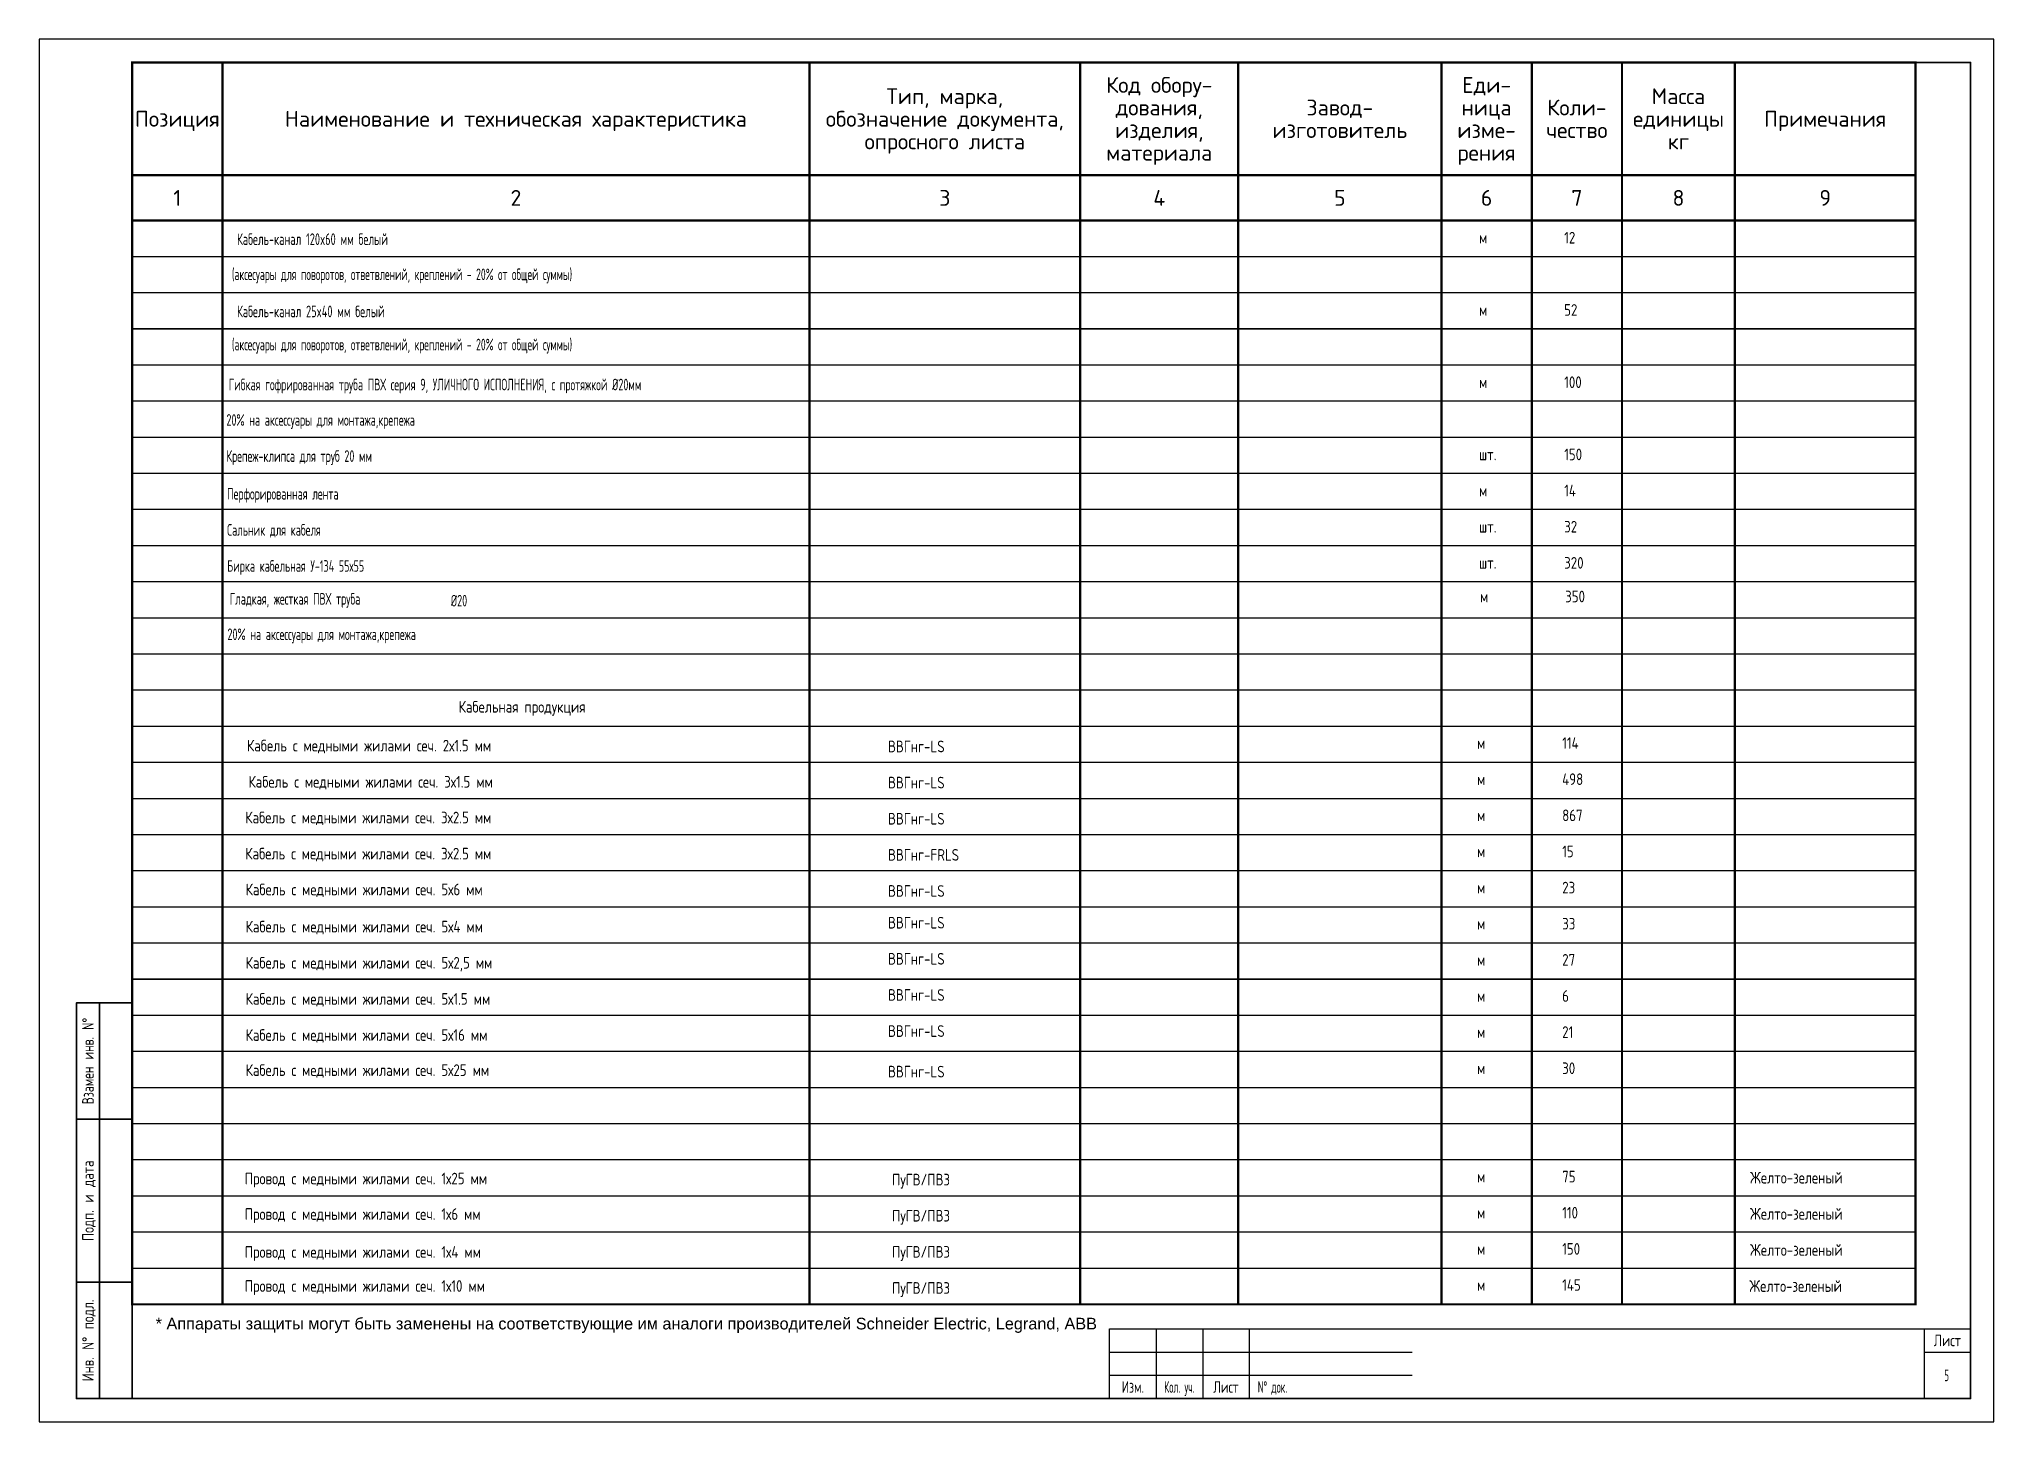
# Model space of a CAD drawing. Header units: metres. Extents: x -472 to 201, y -446 to -235.
# Drawn here: x 3.8 to 45.8, y -445.52 to -415.82 of the extents above; entities that cross this region are included whole.
import ezdxf
from ezdxf.enums import TextEntityAlignment as Align

# ---------------------------------------------------------------- set-up
doc = ezdxf.new("R2010")
doc.units = ezdxf.units.M
doc.header["$MEASUREMENT"] = 0
doc.layers.add('Elproject', color=7, linetype='Continuous')
doc.layers.add('ЭО_схема', color=250, linetype='Continuous')
doc.styles.add('-ISOCPEUR-', font='isocpeur.ttf')
doc.styles.add('Elproject', font='arial.ttf')
doc.styles.get("Standard").update_dxf_attribs({"font": 'txt.shx'})
doc.styles.add('Times', font='CS_Gost2304.shx')

msp = doc.modelspace()

# ---------------------------------------------------------------- texts
at = {"layer": 'Elproject', "style": 'Elproject'}
msp.add_text('* Аппараты защиты могут быть заменены на соответствующие им аналоги производителей Schneider Electric, Legrand, ABB ', height=0.25, dxfattribs=at).set_placement((6.306, -443.536))
at = {"layer": 'ЭО_схема', "color": 0, "linetype": 'Continuous', "style": 'Times'}
for s, width, p in [('Кабель-канал 120x60 мм белый ', 0.8, (8.055, -420.244)), ('(аксесуары для поворотов, ответвлений, креплений - 20%%% от общей суммы)', 0.75, (7.943, -420.999)), ('Кабель-канал 25x40 мм белый ', 0.8, (8.055, -421.796)), ('(аксесуары для поворотов, ответвлений, креплений - 20%%% от общей суммы)', 0.75, (7.943, -422.507)), ('Гибкая гофрированная труба ПВХ серия 9, УЛИЧНОГО ИСПОЛНЕНИЯ, с протяжкой %%C20мм', 0.78, (7.876, -423.366)), ('20%%% на аксессуары для монтажа,крепежа ', 0.78, (7.827, -424.127)), ('Крепеж-клипса для труб 20 мм', 0.78, (7.827, -424.903)), ('Перфорированная лента', 0.78, (7.843, -425.712)), ('Сальник для кабеля', 0.78, (7.843, -426.488)), ('Бирка кабельная У-134 55х55', 0.78, (7.843, -427.264)), ('Гладкая, жесткая ПВХ труба', 0.78, (7.897, -427.969)), ('%%C20', 0.78, (12.648, -428.008)), ('20%%% на аксессуары для монтажа,крепежа ', 0.78, (7.849, -428.73))]:
    msp.add_text(s, height=0.25, dxfattribs=dict(at, width=width)).set_placement(p)
at = {"layer": 'ЭО_схема', "linetype": 'Continuous', "style": 'Times'}
for s, p in [('12', (36.569, -420.212)), ('52', (36.569, -421.764)), ('100', (36.569, -423.316)), ('150', (36.569, -424.868)), ('14', (36.569, -425.644)), ('32', (36.569, -426.42)), ('320', (36.569, -427.196)), ('350', (36.59, -427.919)), ('114', (36.526, -431.067)), ('498', (36.526, -431.843)), ('867', (36.526, -432.619)), ('15', (36.526, -433.395)), ('23', (36.526, -434.171)), ('33', (36.526, -434.947)), ('27', (36.526, -435.723)), ('6', (36.526, -436.499)), ('21', (36.526, -437.275)), ('30', (36.526, -438.051)), ('75', (36.526, -440.379)), ('110', (36.526, -441.155)), ('150', (36.526, -441.931)), ('145', (36.526, -442.707))]:
    msp.add_text(s, height=0.25, dxfattribs=at).set_placement(p)
at = {"layer": 'ЭО_схема', "color": 0, "linetype": 'Continuous', "style": 'Times'}
for s, p in [('м', (34.74, -420.212)), ('м', (34.74, -421.764)), ('м', (34.74, -423.316)), ('шт.', (34.74, -424.868)), ('м', (34.74, -425.644)), ('шт.', (34.74, -426.42)), ('шт.', (34.74, -427.196)), ('м', (34.761, -427.919)), ('Кабельная продукция', (12.816, -430.288)), (' Кабель с медными жилами сеч. 2х1.5 мм', (8.141, -431.122)), ('ВВГнг-LS', (22.042, -431.14)), ('м', (34.697, -431.067)), (' Кабель с медными жилами сеч. 3х1.5 мм', (8.172, -431.899)), ('ВВГнг-LS', (22.042, -431.916)), ('м', (34.697, -431.843)), (' Кабель с медными жилами сеч. 3х2.5 мм', (8.104, -432.666)), ('ВВГнг-LS', (22.042, -432.692)), ('м', (34.697, -432.619)), (' Кабель с медными жилами сеч. 3х2.5 мм', (8.104, -433.442)), ('ВВГнг-FRLS', (22.042, -433.468)), ('м', (34.697, -433.395)), (' Кабель с медными жилами сеч. 5х6 мм', (8.111, -434.212)), ('ВВГнг-LS', (22.042, -434.244)), ('м', (34.697, -434.171)), ('ВВГнг-LS', (22.042, -434.925)), (' Кабель с медными жилами сеч. 5х4 мм', (8.111, -435.01)), ('м', (34.697, -434.947)), (' Кабель с медными жилами сеч. 5х2,5 мм', (8.111, -435.786)), ('ВВГнг-LS', (22.042, -435.701)), ('м', (34.697, -435.723)), (' Кабель с медными жилами сеч. 5х1.5 мм', (8.111, -436.562)), ('ВВГнг-LS', (22.042, -436.477)), ('м', (34.697, -436.499)), (' Кабель с медными жилами сеч. 5х16 мм', (8.111, -437.338)), ('ВВГнг-LS', (22.042, -437.253)), ('м', (34.697, -437.275)), (' Кабель с медными жилами сеч. 5х25 мм', (8.111, -438.092)), ('ВВГнг-LS', (22.042, -438.124)), ('м', (34.697, -438.051)), ('Желто-зеленый', (40.562, -440.402)), (' Провод с медными жилами сеч. 1х25 мм', (8.091, -440.42)), ('ПуГВ/ПВ3', (22.128, -440.443)), ('м', (34.697, -440.379)), (' Провод с медными жилами сеч. 1х6 мм', (8.091, -441.183)), ('ПуГВ/ПВ3', (22.128, -441.219)), ('м', (34.697, -441.155)), ('Желто-зеленый', (40.562, -441.178)), (' Провод с медными жилами сеч. 1х4 мм', (8.091, -441.997)), ('ПуГВ/ПВ3', (22.128, -441.995)), ('м', (34.697, -441.931)), ('Желто-зеленый', (40.562, -441.954)), (' Провод с медными жилами сеч. 1х10 мм', (8.091, -442.728)), ('ПуГВ/ПВ3', (22.128, -442.771)), ('м', (34.697, -442.707)), ('Желто-зеленый', (40.547, -442.73))]:
    msp.add_text(s, height=0.25, dxfattribs=at).set_placement(p)
at = {"layer": 'ЭО_схема', "lineweight": -3}
for s, width, p in [('Взамен инв. N°', 0.7, (4.852, -437.772)), ('Подп. и дата', 0.75, (4.852, -440.772)), ('Инв. N° подл.', 0.75, (4.852, -443.772))]:
    msp.add_text(s, height=0.25, rotation=90, dxfattribs=dict(at, width=width)).set_placement(p, align=Align.MIDDLE_CENTER)
at = {"layer": 'ЭО_схема', "lineweight": 25, "width": 0.75}
msp.add_text('Лист', height=0.25, dxfattribs=at).set_placement((44.802, -443.772), align=Align.MIDDLE_CENTER)
at = {"layer": 'ЭО_схема', "lineweight": 25, "ltscale": 100, "style": 'Times'}
for s, width, p in [('Изм.', 0.9, (27.302, -444.772)), ('Кол. уч.', 0.7, (28.302, -444.772)), ('Лист', 0.9, (29.302, -444.772)), ('N° док.', 0.7, (30.302, -444.772))]:
    msp.add_text(s, height=0.25, dxfattribs=dict(at, width=width)).set_placement(p, align=Align.MIDDLE_CENTER)
at = {"layer": 'ЭО_схема', "lineweight": 25, "ltscale": 100, "style": 'Times', "width": 0.7}
msp.add_text('5', height=0.25, dxfattribs=at).set_placement((44.735, -444.648))

# ---------------------------------------------------------------- blocks, each defined once
blk = doc.blocks.new('*U313')
at = {"const_width": 0.5}
blk.add_lwpolyline([(0, 0), (-395, 0), (-395, -35), (0, -35)], close=True, dxfattribs=at)
for points, const_width in [([(-375, 0), (-375, -35)], 0.5), ([(-245, 0), (-245, -35)], 0.5), ([(-185, 0), (-185, -35)], 0.5), ([(-150, 0), (-150, -35)], 0.5), ([(-105, 0), (-105, -35)], 0.5), ([(-85, 0), (-85, -35)], 0.5), ([(-65, 0), (-65, -35)], 0.5), ([(-40, 0), (-40, -35)], 0.5), ([(-395, -25), (0, -25)], 0.5), ([(0, -35), (0, -275), (-395, -275), (-395, -35)], 0.5), ([(-375, -35), (-375, -275)], 0.5), ([(-245, -35), (-245, -275)], 0.5), ([(-185, -35), (-185, -275)], 0.5), ([(-150, -35), (-150, -275)], 0.5), ([(-105, -35), (-105, -275)], 0.5), ([(-85, -35), (-85, -275)], 0.5), ([(-65, -35), (-65, -275)], 0.5), ([(-40, -35), (-40, -275)], 0.5), ([(0, -43), (-395, -43)], 0.3), ([(0, -51), (-395, -51)], 0.3), ([(0, -59), (-395, -59)], 0.3), ([(0, -67), (-395, -67)], 0.3), ([(0, -75), (-395, -75)], 0.3), ([(0, -83), (-395, -83)], 0.3), ([(0, -91), (-395, -91)], 0.3), ([(0, -99), (-395, -99)], 0.3), ([(0, -107), (-395, -107)], 0.3), ([(0, -115), (-395, -115)], 0.3), ([(0, -123), (-395, -123)], 0.3), ([(0, -131), (-395, -131)], 0.3), ([(0, -139), (-395, -139)], 0.3), ([(0, -147), (-395, -147)], 0.3), ([(0, -155), (-395, -155)], 0.3), ([(0, -163), (-395, -163)], 0.3), ([(0, -171), (-395, -171)], 0.3), ([(0, -179), (-395, -179)], 0.3), ([(0, -187), (-395, -187)], 0.3), ([(0, -195), (-395, -195)], 0.3), ([(0, -203), (-395, -203)], 0.3), ([(0, -211), (-395, -211)], 0.3), ([(0, -219), (-395, -219)], 0.3), ([(0, -227), (-395, -227)], 0.3), ([(0, -235), (-395, -235)], 0.3), ([(0, -243), (-395, -243)], 0.3), ([(0, -251), (-395, -251)], 0.3), ([(0, -259), (-395, -259)], 0.3), ([(0, -267), (-395, -267)], 0.3), ([(0, -275), (-395, -275)], 0.3)]:
    blk.add_lwpolyline(points, dxfattribs=dict(const_width=const_width))
at = {"style": '-ISOCPEUR-'}
for s, p in [('Код обору-', (-167.5, -5)), ('Еди-', (-95, -5)), ('Тип, марка,', (-215, -7.5)), ('Завод-', (-127.5, -10)), ('Коли-', (-75, -10)), ('Масса', (-52.5, -7.5)), ('Позиция', (-385, -12.5)), ('Наименование и техническая характеристика', (-310, -12.5)), ('обозначение документа,', (-215, -12.5)), ('дования,', (-167.5, -10)), ('ница', (-95, -10)), ('единицы', (-52.5, -12.5)), ('Примечания', (-20, -12.5)), ('опросного листа', (-215, -17.5)), ('изделия,', (-167.5, -15)), ('изготовитель', (-127.5, -15)), ('изме-', (-95, -15)), ('чество', (-75, -15)), ('кг', (-52.5, -17.5)), ('материала', (-167.5, -20)), ('рения', (-95, -20)), ('1', (-385, -30)), ('2', (-310, -30)), ('3', (-215, -30)), ('4', (-167.5, -30)), ('5', (-127.5, -30)), ('6', (-95, -30)), ('7', (-75, -30)), ('8', (-52.5, -30)), ('9', (-20, -30))]:
    blk.add_text(s, height=3.5, dxfattribs=at).set_placement(p, align=Align.MIDDLE_CENTER)

# ---------------------------------------------------------------- linework, layer by layer
at = {"layer": 'ЭО_схема'}
msp.add_lwpolyline([(3.802, -445.522), (45.802, -445.522), (45.802, -415.822), (3.802, -415.822)], close=True, dxfattribs=at)
at = {"layer": 'ЭО_схема', "lineweight": 35}
msp.add_lwpolyline([(5.802, -445.022), (45.302, -445.022), (45.302, -416.322), (5.802, -416.322)], close=True, dxfattribs=at)
for points in [[(5.802, -445.022), (4.602, -445.022), (4.602, -442.522), (4.602, -439.022), (4.602, -436.522), (5.802, -436.522)], [(5.102, -445.022), (5.102, -436.522)], [(4.602, -439.022), (5.802, -439.022)], [(4.602, -442.522), (5.802, -442.522)]]:
    msp.add_lwpolyline(points, dxfattribs=at)
at = {"layer": 'ЭО_схема', "lineweight": 25}
for points in [[(26.802, -445.022), (26.802, -443.522), (45.302, -443.522)], [(26.802, -445.022), (26.802, -443.522), (45.302, -443.522)], [(27.802, -443.522), (27.802, -445.022)], [(28.802, -443.522), (28.802, -445.022)], [(29.802, -443.522), (29.802, -445.022)], [(44.302, -443.522), (44.302, -445.022)], [(26.802, -444.022), (33.302, -444.022)], [(44.302, -444.022), (45.302, -444.022)], [(26.802, -444.522), (33.302, -444.522)]]:
    msp.add_lwpolyline(points, dxfattribs=at)

# ---------------------------------------------------------------- block references
at = {"layer": 'ЭО_схема', "color": 0, "linetype": 'Continuous', "xscale": 0.097, "yscale": 0.097, "zscale": 0.097}
msp.add_blockref('*U313', (44.117, -416.322), dxfattribs=at)

msp.set_redraw_order([(e.dxf.handle, doc.entitydb.next_handle()) for e in msp.query("TEXT MTEXT ATTDEF DIMENSION ARC_DIMENSION")])  # texts and dimensions are drawn at this point

doc.saveas('drawing.dxf')
